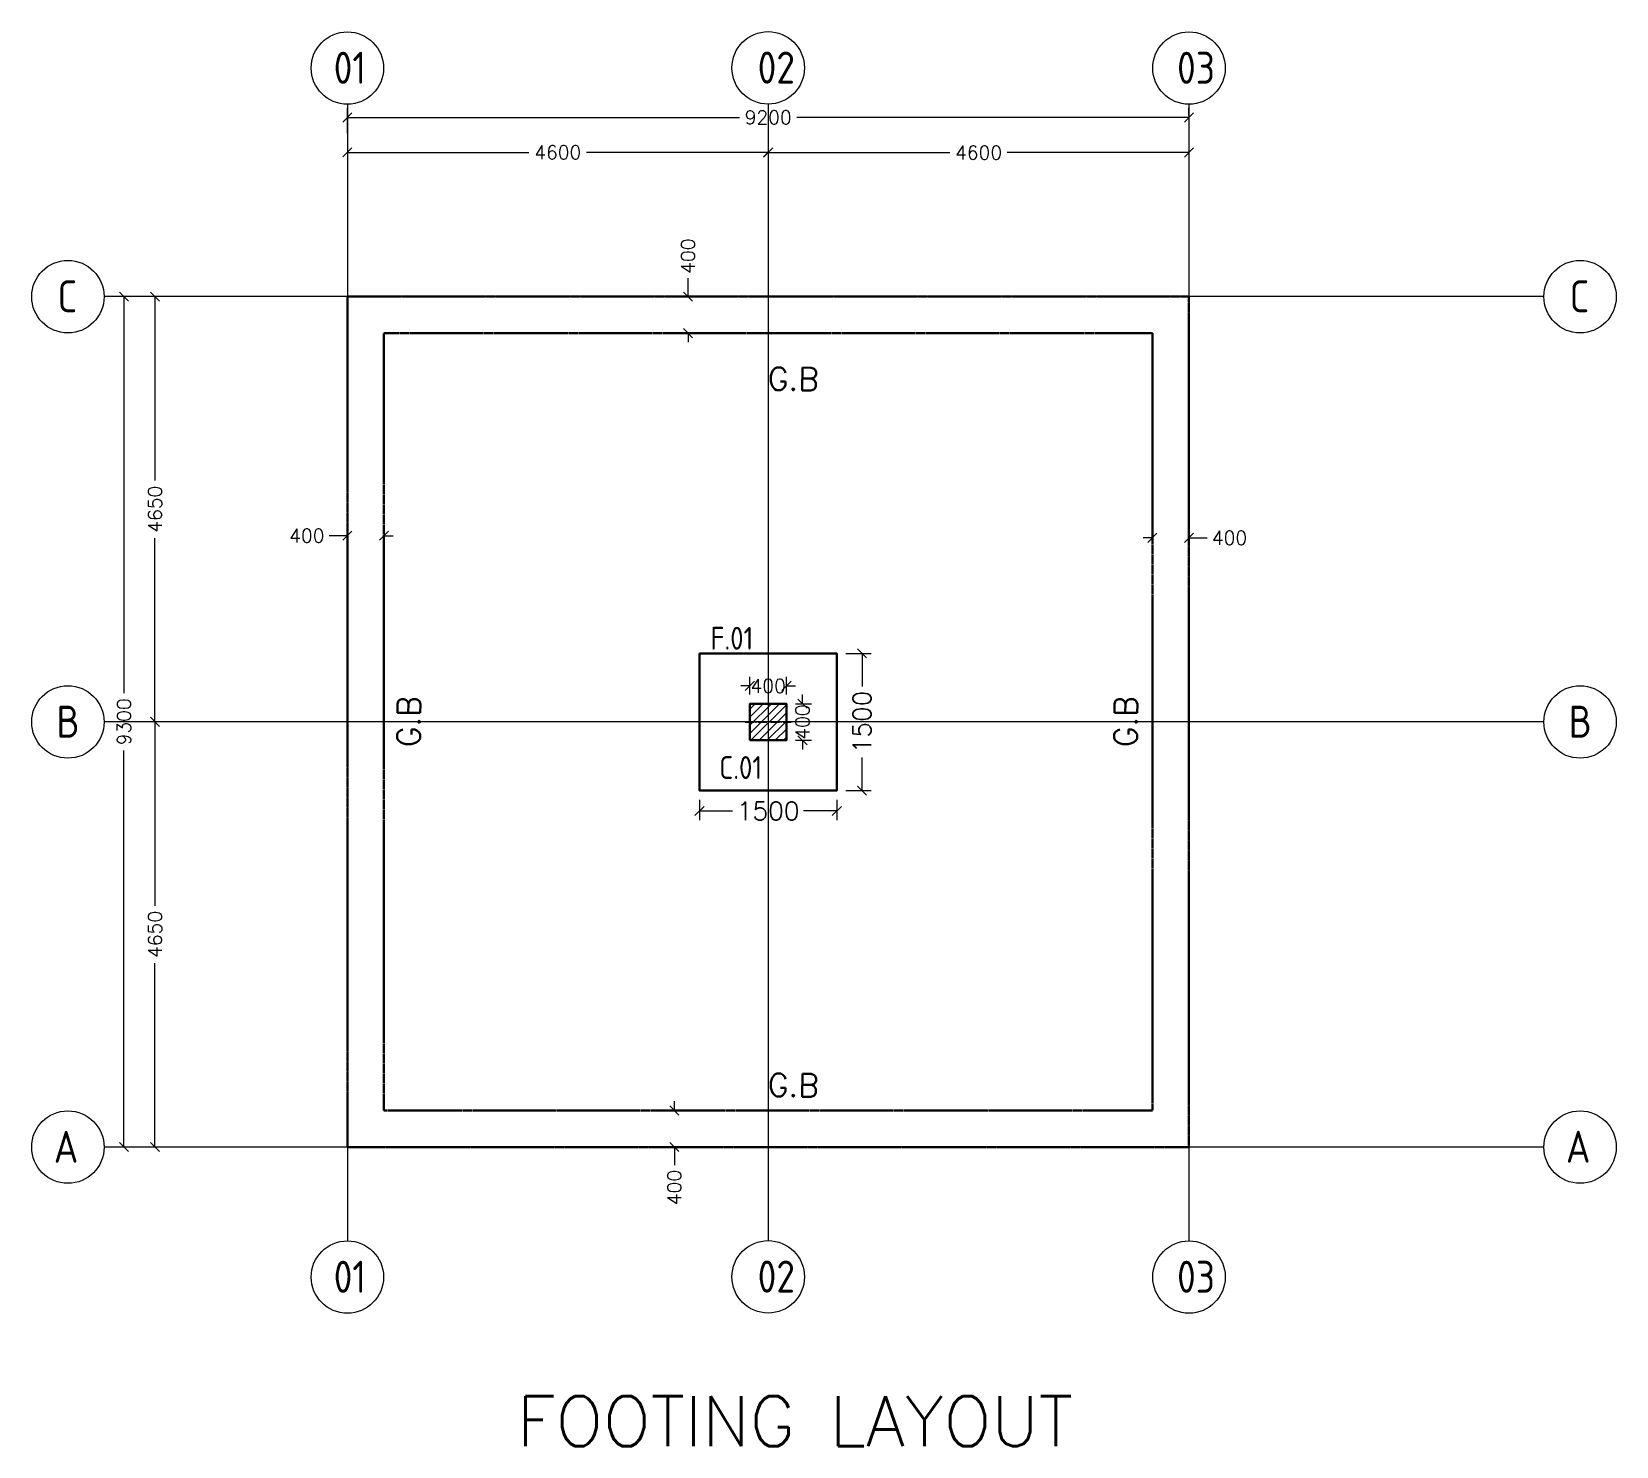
# Model space of a CAD drawing. Header units: millimetres. Extents: x 5119 to 442966, y -339486 to 193490.
# Drawn here: x 133796 to 151118, y 118824 to 134294 of the extents above; entities that cross this region are included whole.
import ezdxf

# ---------------------------------------------------------------- set-up
doc = ezdxf.new("R2010")
doc.units = ezdxf.units.MM
doc.header["$LTSCALE"] = 10
doc.header["$PDMODE"] = 34
doc.linetypes.add('center', pattern=[13.75, 9.75, -1.5, 1, -1.5])
doc.linetypes.add('hidden', pattern=[6.25, 4.75, -1.5])
for name, color, linetype, lineweight in [('STR-BEAM', 5, 'hidden', 30), ('STR-CL', 1, 'center', 9), ('STR-CONC', 3, 'Continuous', 30), ('STR-DIM', 1, 'Continuous', 9), ('STR-GRID', 248, 'Continuous', 9), ('STR-HATCH', 4, 'Continuous', 9), ('STR-TEXT', 7, 'Continuous', 9)]:
    doc.layers.add(name, color=color, linetype=linetype, lineweight=lineweight)
doc.styles.add('MINA_MM', font='romans.shx', dxfattribs={"height": 200})
doc.styles.add('MINA_MM_ANNOT_PLAN', font='dim.shx', dxfattribs={"height": 350})
doc.styles.add('MINA_MM_LAYOUT', font='dim.shx', dxfattribs={"height": 250})
doc.styles.add('MINA_MM_S', font='romans.shx', dxfattribs={"height": 150})
doc.dimstyles.new('MINA_MM', dxfattribs={"dimtxt": 200, "dimasz": 100, "dimexe": 100, "dimexo": 100, "dimgap": 50, "dimtad": 0, "dimdec": 0, "dimzin": 0, "dimdsep": 46, "dimtxsty": 'MINA_MM', "dimblk": 'OBLIQUE', "dimcen": 0.09, "dimclrd": 256, "dimclre": 256, "dimclrt": 7, "dimadec": 0, "dimazin": 0, "dimtfac": 1, "dimtdec": 0, "dimtix": 1, "dimtofl": 0, "dimtmove": 0, "dimatfit": 0, "dimfxl": 1, "dimtolj": 1, "dimtzin": 0, "dimlwd": -1, "dimlwe": -1, "dimarcsym": 0})
doc.dimstyles.new('MINA_MM_S', dxfattribs={"dimtxt": 150, "dimasz": 100, "dimexe": 100, "dimexo": 100, "dimgap": 50, "dimtad": 0, "dimdec": 0, "dimzin": 0, "dimdsep": 46, "dimtxsty": 'MINA_MM_S', "dimblk": 'OBLIQUE', "dimcen": 0.09, "dimclrd": 256, "dimclre": 256, "dimclrt": 7, "dimadec": 0, "dimazin": 0, "dimtfac": 1, "dimtdec": 0, "dimtix": 1, "dimtofl": 0, "dimtmove": 0, "dimatfit": 0, "dimfxl": 1, "dimtolj": 1, "dimtzin": 0, "dimlwd": -1, "dimlwe": -1, "dimarcsym": 0})

msp = doc.modelspace()

# ---------------------------------------------------------------- texts
at = {"layer": 'STR-TEXT', "char_height": 250, "attachment_point": 3, "style": 'MINA_MM'}
for insert, rotation in [((142402.8, 130618.3), 359.38059), ((137796.3, 127029), 89.38059), ((145633.8, 127029), 89.38059), ((142402.8, 122895.1), 359.38059)]:
    msp.add_mtext_dynamic_manual_height_columns('G.B', width=668.667, gutter_width=12.5, heights=[0], dxfattribs=dict(at, insert=insert, rotation=rotation))
at = {"layer": 'STR-TEXT', "insert": (142140.1, 119099), "char_height": 550, "attachment_point": 5, "style": 'MINA_MM'}
msp.add_mtext('\\A1;FOOTING LAYOUT', dxfattribs=at)

# ---------------------------------------------------------------- blocks, each defined once
blk = doc.blocks.new('ggggggg')
at = {"layer": 'STR-GRID', "ltscale": 10}
for p, q in [((112856, 110282), (112856, 97853)), ((117456, 110284), (117456, 97855)), ((122056, 110282), (122056, 97853))]:
    blk.add_line(p, q, dxfattribs=at)
for points in [[(125935, 108178), (110197, 108178)], [(125935, 103527), (110197, 103527)], [(125935, 98878), (110197, 98878)]]:
    blk.add_lwpolyline(points, dxfattribs=at)
for centre in [(112856, 110678), (117456, 110680), (122056, 110678), (109801, 108178), (126331, 108178), (109801, 103527), (126331, 103527), (109801, 98878), (126331, 98878), (112856, 97457), (117456, 97459), (122056, 97457)]:
    blk.add_circle(centre, 396, dxfattribs=at)
at = {"layer": 'STR-TEXT', "char_height": 350, "attachment_point": 3, "style": 'MINA_MM_ANNOT_PLAN'}
for s, insert in [('01', (113060, 110856)), ('02', (117749, 110858)), ('03', (122340, 110856)), ('C', (109902, 108357)), ('C', (126432, 108357)), ('B', (109930, 103705)), ('B', (126460, 103705)), ('A', (109915, 99057)), ('A', (126445, 99057)), ('01', (113060, 97635)), ('02', (117749, 97637)), ('03', (122340, 97635))]:
    blk.add_mtext_dynamic_manual_height_columns(s, width=668.67, gutter_width=12.5, heights=[0], dxfattribs=dict(at, insert=insert))
blk = doc.blocks.new('S.C.02.PLAN')
at = {"layer": 'STR-HATCH'}
h = blk.add_hatch(dxfattribs=at)
h.set_pattern_fill('ANSI31', color=256, scale=500)
h.set_pattern_definition([(45, (0, 0), (-44.194, 44.194), [])])
h.paths.add_polyline_path([(50, -200), (50, 200), (450, 200), (450, -200)])
at = {"layer": 'STR-CL'}
for p, q in [((250, 250), (250, -250)), ((0, 0), (500, 0))]:
    blk.add_line(p, q, dxfattribs=at)
at = {"layer": 'STR-CONC', "ltscale": 10}
blk.add_lwpolyline([(50, -200), (50, 200), (450, 200), (450, -200)], close=True, dxfattribs=at)
blk = doc.blocks.new('_Oblique')
at = {"color": 0, "linetype": 'ByBlock', "lineweight": -2}
blk.add_line((-0.5, -0.5), (0.5, 0.5), dxfattribs=at)
blk = doc.blocks.new('*D382')
at = {"layer": 'Defpoints', "color": 0, "transparency": 16777216}
for p in [(750, 750), (750, -750), (1026, -750)]:
    blk.add_point(p, dxfattribs=at)
at = {"layer": 'STR-DIM', "transparency": 16777216}
for p, q in [((850, 750), (1126, 750)), ((1026, 750), (1026, 388)), ((1026, -750), (1026, -388)), ((850, -750), (1126, -750))]:
    blk.add_line(p, q, dxfattribs=at)
at = {"layer": 'STR-DIM', "transparency": 16777216, "xscale": 100, "yscale": 100, "zscale": 100}
for p, rotation in [((1026, 750), 90), ((1026, -750), 270)]:
    blk.add_blockref('_Oblique', p, dxfattribs=dict(at, rotation=rotation))
at = {"layer": 'STR-DIM', "color": 7, "transparency": 16777216, "insert": (1026, 0), "char_height": 200, "attachment_point": 5, "rotation": 90, "style": 'MINA_MM'}
blk.add_mtext('\\A1;1500', dxfattribs=at)
blk = doc.blocks.new('*D383')
at = {"layer": 'Defpoints', "color": 0, "transparency": 16777216}
for p in [(-750, -750), (750, -750), (750, -973)]:
    blk.add_point(p, dxfattribs=at)
at = {"layer": 'STR-DIM', "transparency": 16777216}
for p, q in [((-750, -850), (-750, -1073)), ((750, -850), (750, -1073)), ((-750, -973), (-388, -973)), ((750, -973), (388, -973))]:
    blk.add_line(p, q, dxfattribs=at)
at = {"layer": 'STR-DIM', "transparency": 16777216, "xscale": 100, "yscale": 100, "zscale": 100, "rotation": 180}
blk.add_blockref('_Oblique', (-750, -973), dxfattribs=at)
at = {"layer": 'STR-DIM', "transparency": 16777216, "xscale": 100, "yscale": 100, "zscale": 100}
blk.add_blockref('_Oblique', (750, -973), dxfattribs=at)
at = {"layer": 'STR-DIM', "color": 7, "transparency": 16777216, "insert": (0, -973), "char_height": 200, "attachment_point": 5, "style": 'MINA_MM'}
blk.add_mtext('\\A1;1500', dxfattribs=at)
blk = doc.blocks.new('*D370')
at = {"layer": 'Defpoints', "color": 0, "ltscale": 10, "transparency": 16777216}
for p in [(142047, 127140), (141647, 126945), (142047, 126945)]:
    blk.add_point(p, dxfattribs=at)
at = {"layer": 'STR-DIM', "ltscale": 10, "transparency": 16777216}
for p, q in [((141647, 127045), (141647, 127240)), ((142047, 127045), (142047, 127240)), ((141647, 127140), (141547, 127140)), ((142047, 127140), (142147, 127140))]:
    blk.add_line(p, q, dxfattribs=at)
at = {"layer": 'STR-DIM', "ltscale": 10, "transparency": 16777216, "xscale": 100, "yscale": 100, "zscale": 100}
blk.add_blockref('_Oblique', (141647, 127140), dxfattribs=at)
at = {"layer": 'STR-DIM', "ltscale": 10, "transparency": 16777216, "xscale": 100, "yscale": 100, "zscale": 100, "rotation": 180}
blk.add_blockref('_Oblique', (142047, 127140), dxfattribs=at)
at = {"layer": 'STR-DIM', "color": 7, "ltscale": 10, "transparency": 16777216, "insert": (141847, 127140), "char_height": 150, "attachment_point": 5, "style": 'MINA_MM_S'}
blk.add_mtext('\\A1;400', dxfattribs=at)
blk = doc.blocks.new('*D371')
at = {"layer": 'Defpoints', "color": 0, "ltscale": 10, "transparency": 16777216}
for p in [(142047, 126945), (142047, 126545), (142222, 126545)]:
    blk.add_point(p, dxfattribs=at)
at = {"layer": 'STR-DIM', "ltscale": 10, "transparency": 16777216}
for p, q in [((142222, 126945), (142222, 127045)), ((142147, 126945), (142322, 126945)), ((142147, 126545), (142322, 126545)), ((142222, 126545), (142222, 126445))]:
    blk.add_line(p, q, dxfattribs=at)
at = {"layer": 'STR-DIM', "ltscale": 10, "transparency": 16777216, "xscale": 100, "yscale": 100, "zscale": 100}
for p, rotation in [((142222, 126945), 270), ((142222, 126545), 90)]:
    blk.add_blockref('_Oblique', p, dxfattribs=dict(at, rotation=rotation))
at = {"layer": 'STR-DIM', "color": 7, "ltscale": 10, "transparency": 16777216, "insert": (142222, 126745), "char_height": 150, "attachment_point": 5, "rotation": 90, "style": 'MINA_MM_S'}
blk.add_mtext('\\A1;400', dxfattribs=at)
blk = doc.blocks.new('*D387')
at = {"layer": 'Defpoints', "color": 0, "ltscale": 10, "transparency": 16777216}
for p in [(135449, 131397), (135144, 126747), (135234, 126747)]:
    blk.add_point(p, dxfattribs=at)
at = {"layer": 'STR-DIM', "ltscale": 10, "transparency": 16777216}
for p, q in [((135349, 131397), (135044, 131397)), ((135144, 131397), (135144, 129386)), ((135144, 126747), (135144, 128757)), ((135134, 126747), (135044, 126747))]:
    blk.add_line(p, q, dxfattribs=at)
at = {"layer": 'STR-DIM', "ltscale": 10, "transparency": 16777216, "xscale": 100, "yscale": 100, "zscale": 100}
for p, rotation in [((135144, 131397), 90), ((135144, 126747), 270)]:
    blk.add_blockref('_Oblique', p, dxfattribs=dict(at, rotation=rotation))
at = {"layer": 'STR-DIM', "color": 7, "ltscale": 10, "transparency": 16777216, "insert": (135144, 129072), "char_height": 150, "attachment_point": 5, "rotation": 90, "style": 'MINA_MM_S'}
blk.add_mtext('\\A1;4650', dxfattribs=at)
blk = doc.blocks.new('*D388')
at = {"layer": 'Defpoints', "color": 0, "ltscale": 10, "transparency": 16777216}
for p in [(135234, 126747), (135144, 122097), (135519, 122097)]:
    blk.add_point(p, dxfattribs=at)
at = {"layer": 'STR-DIM', "ltscale": 10, "transparency": 16777216}
for p, q in [((135134, 126747), (135044, 126747)), ((135144, 126747), (135144, 124736)), ((135144, 122097), (135144, 124107)), ((135419, 122097), (135044, 122097))]:
    blk.add_line(p, q, dxfattribs=at)
at = {"layer": 'STR-DIM', "ltscale": 10, "transparency": 16777216, "xscale": 100, "yscale": 100, "zscale": 100}
for p, rotation in [((135144, 126747), 90), ((135144, 122097), 270)]:
    blk.add_blockref('_Oblique', p, dxfattribs=dict(at, rotation=rotation))
at = {"layer": 'STR-DIM', "color": 7, "ltscale": 10, "transparency": 16777216, "insert": (135144, 124422), "char_height": 150, "attachment_point": 5, "rotation": 90, "style": 'MINA_MM_S'}
blk.add_mtext('\\A1;4650', dxfattribs=at)
blk = doc.blocks.new('*D389')
at = {"layer": 'Defpoints', "color": 0, "ltscale": 10, "transparency": 16777216}
for p in [(135449, 131397), (134805, 122097), (135519, 122097)]:
    blk.add_point(p, dxfattribs=at)
at = {"layer": 'STR-DIM', "ltscale": 10, "transparency": 16777216}
for p, q in [((135349, 131397), (134705, 131397)), ((134805, 131397), (134805, 127061)), ((134805, 122097), (134805, 126432)), ((135419, 122097), (134705, 122097))]:
    blk.add_line(p, q, dxfattribs=at)
at = {"layer": 'STR-DIM', "ltscale": 10, "transparency": 16777216, "xscale": 100, "yscale": 100, "zscale": 100}
for p, rotation in [((134805, 131397), 90), ((134805, 122097), 270)]:
    blk.add_blockref('_Oblique', p, dxfattribs=dict(at, rotation=rotation))
at = {"layer": 'STR-DIM', "color": 7, "ltscale": 10, "transparency": 16777216, "insert": (134805, 126747), "char_height": 150, "attachment_point": 5, "rotation": 90, "style": 'MINA_MM_S'}
blk.add_mtext('\\A1;9300', dxfattribs=at)
blk = doc.blocks.new('*D390')
at = {"layer": 'Defpoints', "color": 0, "ltscale": 10, "transparency": 16777216}
for p in [(146447, 133356), (146447, 133279), (137247, 133083)]:
    blk.add_point(p, dxfattribs=at)
at = {"layer": 'STR-DIM', "ltscale": 10, "transparency": 16777216}
for p, q in [((137247, 133183), (137247, 133456)), ((146447, 133379), (146447, 133456)), ((137247, 133356), (141532, 133356)), ((146447, 133356), (142161, 133356))]:
    blk.add_line(p, q, dxfattribs=at)
at = {"layer": 'STR-DIM', "ltscale": 10, "transparency": 16777216, "xscale": 100, "yscale": 100, "zscale": 100, "rotation": 180}
blk.add_blockref('_Oblique', (137247, 133356), dxfattribs=at)
at = {"layer": 'STR-DIM', "ltscale": 10, "transparency": 16777216, "xscale": 100, "yscale": 100, "zscale": 100}
blk.add_blockref('_Oblique', (146447, 133356), dxfattribs=at)
at = {"layer": 'STR-DIM', "color": 7, "ltscale": 10, "transparency": 16777216, "insert": (141847, 133356), "char_height": 150, "attachment_point": 5, "style": 'MINA_MM_S'}
blk.add_mtext('\\A1;9200', dxfattribs=at)
blk = doc.blocks.new('*D391')
at = {"layer": 'Defpoints', "color": 0, "ltscale": 10, "transparency": 16777216}
for p in [(141847, 133054), (146447, 133054), (141847, 132972)]:
    blk.add_point(p, dxfattribs=at)
at = {"layer": 'STR-DIM', "ltscale": 10, "transparency": 16777216}
for p, q in [((141847, 132972), (143832, 132972)), ((141847, 132954), (141847, 132872)), ((146447, 132972), (144461, 132972)), ((146447, 132954), (146447, 132872))]:
    blk.add_line(p, q, dxfattribs=at)
at = {"layer": 'STR-DIM', "ltscale": 10, "transparency": 16777216, "xscale": 100, "yscale": 100, "zscale": 100, "rotation": 180}
blk.add_blockref('_Oblique', (141847, 132972), dxfattribs=at)
at = {"layer": 'STR-DIM', "ltscale": 10, "transparency": 16777216, "xscale": 100, "yscale": 100, "zscale": 100}
blk.add_blockref('_Oblique', (146447, 132972), dxfattribs=at)
at = {"layer": 'STR-DIM', "color": 7, "ltscale": 10, "transparency": 16777216, "insert": (144147, 132972), "char_height": 150, "attachment_point": 5, "style": 'MINA_MM_S'}
blk.add_mtext('\\A1;4600', dxfattribs=at)
blk = doc.blocks.new('*D392')
at = {"layer": 'Defpoints', "color": 0, "ltscale": 10, "transparency": 16777216}
for p in [(137247, 133083), (141847, 133056), (137247, 132974)]:
    blk.add_point(p, dxfattribs=at)
at = {"layer": 'STR-DIM', "ltscale": 10, "transparency": 16777216}
for p, q in [((137247, 132983), (137247, 132874)), ((137247, 132974), (139232, 132974)), ((141847, 132974), (139861, 132974)), ((141847, 132956), (141847, 132874))]:
    blk.add_line(p, q, dxfattribs=at)
at = {"layer": 'STR-DIM', "ltscale": 10, "transparency": 16777216, "xscale": 100, "yscale": 100, "zscale": 100, "rotation": 180}
blk.add_blockref('_Oblique', (137247, 132974), dxfattribs=at)
at = {"layer": 'STR-DIM', "ltscale": 10, "transparency": 16777216, "xscale": 100, "yscale": 100, "zscale": 100}
blk.add_blockref('_Oblique', (141847, 132974), dxfattribs=at)
at = {"layer": 'STR-DIM', "color": 7, "ltscale": 10, "transparency": 16777216, "insert": (139547, 132974), "char_height": 150, "attachment_point": 5, "style": 'MINA_MM_S'}
blk.add_mtext('\\A1;4600', dxfattribs=at)
blk = doc.blocks.new('*D441')
at = {"layer": 'Defpoints', "color": 0, "ltscale": 10, "transparency": 16777216}
for p in [(146447, 128759), (146047, 128610), (146447, 128610)]:
    blk.add_point(p, dxfattribs=at)
at = {"layer": 'STR-DIM', "ltscale": 10, "transparency": 16777216}
for p, q in [((146047, 128759), (145947, 128759)), ((146047, 128710), (146047, 128859)), ((146447, 128710), (146447, 128859)), ((146447, 128759), (146647, 128759))]:
    blk.add_line(p, q, dxfattribs=at)
at = {"layer": 'STR-DIM', "ltscale": 10, "transparency": 16777216, "xscale": 100, "yscale": 100, "zscale": 100}
blk.add_blockref('_Oblique', (146047, 128759), dxfattribs=at)
at = {"layer": 'STR-DIM', "ltscale": 10, "transparency": 16777216, "xscale": 100, "yscale": 100, "zscale": 100, "rotation": 180}
blk.add_blockref('_Oblique', (146447, 128759), dxfattribs=at)
at = {"layer": 'STR-DIM', "color": 7, "ltscale": 10, "transparency": 16777216, "insert": (146890, 128759), "char_height": 150, "attachment_point": 5, "style": 'MINA_MM_S'}
blk.add_mtext('\\A1;400', dxfattribs=at)
blk = doc.blocks.new('*D442')
at = {"layer": 'Defpoints', "color": 0, "ltscale": 10, "transparency": 16777216}
for p in [(137247, 128782), (137247, 128706), (137647, 128706)]:
    blk.add_point(p, dxfattribs=at)
at = {"layer": 'STR-DIM', "ltscale": 10, "transparency": 16777216}
for p, q in [((137247, 128806), (137247, 128882)), ((137647, 128806), (137647, 128882)), ((137247, 128782), (137047, 128782)), ((137647, 128782), (137747, 128782))]:
    blk.add_line(p, q, dxfattribs=at)
at = {"layer": 'STR-DIM', "ltscale": 10, "transparency": 16777216, "xscale": 100, "yscale": 100, "zscale": 100}
blk.add_blockref('_Oblique', (137247, 128782), dxfattribs=at)
at = {"layer": 'STR-DIM', "ltscale": 10, "transparency": 16777216, "xscale": 100, "yscale": 100, "zscale": 100, "rotation": 180}
blk.add_blockref('_Oblique', (137647, 128782), dxfattribs=at)
at = {"layer": 'STR-DIM', "color": 7, "ltscale": 10, "transparency": 16777216, "insert": (136804, 128782), "char_height": 150, "attachment_point": 5, "style": 'MINA_MM_S'}
blk.add_mtext('\\A1;400', dxfattribs=at)
blk = doc.blocks.new('*D443')
at = {"layer": 'Defpoints', "color": 0, "ltscale": 10, "transparency": 16777216}
for p in [(140960, 131397), (140960, 130997), (140971, 130997)]:
    blk.add_point(p, dxfattribs=at)
at = {"layer": 'STR-DIM', "ltscale": 10, "transparency": 16777216}
for p, q in [((140971, 131397), (140971, 131597)), ((141060, 131397), (141071, 131397)), ((140971, 130997), (140971, 130897)), ((141060, 130997), (141071, 130997))]:
    blk.add_line(p, q, dxfattribs=at)
at = {"layer": 'STR-DIM', "ltscale": 10, "transparency": 16777216, "xscale": 100, "yscale": 100, "zscale": 100}
for p, rotation in [((140971, 131397), 270), ((140971, 130997), 90)]:
    blk.add_blockref('_Oblique', p, dxfattribs=dict(at, rotation=rotation))
at = {"layer": 'STR-DIM', "color": 7, "ltscale": 10, "transparency": 16777216, "insert": (140971, 131839), "char_height": 150, "attachment_point": 5, "rotation": 90, "style": 'MINA_MM_S'}
blk.add_mtext('\\A1;400', dxfattribs=at)
blk = doc.blocks.new('*D444')
at = {"layer": 'Defpoints', "color": 0, "ltscale": 10, "transparency": 16777216}
for p in [(140893, 122497), (140822, 122097), (140893, 122097)]:
    blk.add_point(p, dxfattribs=at)
at = {"layer": 'STR-DIM', "ltscale": 10, "transparency": 16777216}
for p, q in [((140793, 122497), (140722, 122497)), ((140822, 122497), (140822, 122597)), ((140793, 122097), (140722, 122097)), ((140822, 122097), (140822, 121897))]:
    blk.add_line(p, q, dxfattribs=at)
at = {"layer": 'STR-DIM', "ltscale": 10, "transparency": 16777216, "xscale": 100, "yscale": 100, "zscale": 100}
for p, rotation in [((140822, 122497), 270), ((140822, 122097), 90)]:
    blk.add_blockref('_Oblique', p, dxfattribs=dict(at, rotation=rotation))
at = {"layer": 'STR-DIM', "color": 7, "ltscale": 10, "transparency": 16777216, "insert": (140822, 121654), "char_height": 150, "attachment_point": 5, "rotation": 90, "style": 'MINA_MM_S'}
blk.add_mtext('\\A1;400', dxfattribs=at)
blk = doc.blocks.new('F.02')
at = {"layer": 'STR-CONC'}
blk.add_lwpolyline([(-750, 750), (750, 750), (750, -750), (-750, -750)], close=True, dxfattribs=at)
at = {"layer": 'STR-TEXT', "ltscale": 0.1, "char_height": 250, "attachment_point": 5, "rotation": 0.00009, "style": 'MINA_MM_LAYOUT'}
for s, insert in [('\\A1;F.01', (-396.4, 915.9)), ('\\A1;C.01', (-300.3, -498))]:
    blk.add_mtext(s, dxfattribs=dict(at, insert=insert))
at = {"layer": 'STR-DIM'}
for base, p1, angle, picture, middle in [((1026.1, -750), (750, 750), 89.99999, '*D382', (1026.1, 0)), ((750, -972.5), (-750, -750), 359.99999, '*D383', (0, -972.5))]:
    dim = blk.add_linear_dim(base=base, p1=p1, p2=(750, -750), angle=angle, dimstyle='MINA_MM', dxfattribs=at)
    dim.commit()
    dim.dimension.update_dxf_attribs({"geometry": picture, "text_midpoint": middle})

# ---------------------------------------------------------------- dimensions: what is measured, and where the dimension line sits
at = {"layer": 'STR-DIM', "ltscale": 10}
for base, p1, p2, picture, middle in [((146446.8, 133356.1), (137246.8, 133082.7), (146446.8, 133279.4), '*D390', (141846.8, 133356.1)), ((137246.8, 128781.7), (137646.8, 128706.4), (137246.8, 128706.4), '*D442', (136803.9, 128781.7)), ((146446.8, 128759), (146046.8, 128610), (146446.8, 128610), '*D441', (146889.6, 128759))]:
    dim = msp.add_linear_dim(base=base, p1=p1, p2=p2, dimstyle='MINA_MM_S', dxfattribs=at)
    dim.commit()
    dim.dimension.update_dxf_attribs({"geometry": picture, "text_midpoint": middle, "dimtype": 160})
dim = msp.add_linear_dim(base=(137246.8, 132973.6), p1=(141846.8, 133056.1), p2=(137246.8, 133082.7), dimstyle='MINA_MM_S', override={"dimtmove": 1}, dxfattribs=at)
dim.commit()
dim.dimension.update_dxf_attribs({"geometry": '*D392', "text_midpoint": (139546.8, 132973.6)})
for base, p1, p2, picture, middle in [((141846.8, 132971.8), (146446.8, 133054.2), (141846.8, 133054.2), '*D391', (144146.8, 132971.8)), ((142046.8, 127140.5), (141646.8, 126944.8), (142046.8, 126944.8), '*D370', (141846.8, 127140.5))]:
    dim = msp.add_linear_dim(base=base, p1=p1, p2=p2, dimstyle='MINA_MM_S', dxfattribs=at)
    dim.commit()
    dim.dimension.update_dxf_attribs({"geometry": picture, "text_midpoint": middle})
for base, p1, p2, picture, middle in [((140970.7, 130996.6), (140959.5, 131396.6), (140959.5, 130996.6), '*D443', (140970.7, 131839.5)), ((140821.7, 122096.6), (140892.6, 122496.6), (140892.6, 122096.6), '*D444', (140821.7, 121653.8))]:
    dim = msp.add_linear_dim(base=base, p1=p1, p2=p2, angle=90, dimstyle='MINA_MM_S', dxfattribs=at)
    dim.commit()
    dim.dimension.update_dxf_attribs({"geometry": picture, "text_midpoint": middle, "dimtype": 160})
for base, p1, p2, picture, middle in [((134804.8, 122096.6), (135449, 131396.6), (135518.5, 122096.6), '*D389', (134804.8, 126746.6)), ((135144, 126746.8), (135449, 131396.6), (135234.2, 126746.8), '*D387', (135144, 129071.7)), ((142221.6, 126544.8), (142046.8, 126944.8), (142046.8, 126544.8), '*D371', (142221.6, 126744.8))]:
    dim = msp.add_linear_dim(base=base, p1=p1, p2=p2, angle=90, dimstyle='MINA_MM_S', dxfattribs=at)
    dim.commit()
    dim.dimension.update_dxf_attribs({"geometry": picture, "text_midpoint": middle})
dim = msp.add_linear_dim(base=(135144, 122096.6), p1=(135234.2, 126746.8), p2=(135518.5, 122096.6), angle=90, dimstyle='MINA_MM_S', override={"dimtxt": 150, "dimtmove": 1}, dxfattribs=at)
dim.commit()
dim.dimension.update_dxf_attribs({"geometry": '*D388', "text_midpoint": (135144, 124421.7)})

# ---------------------------------------------------------------- linework, layer by layer
at = {"layer": 'STR-BEAM', "ltscale": 0.25}
for points in [[(137246.8, 131396.6), (146446.8, 131396.6), (146446.8, 122096.6), (137246.8, 122096.6)], [(137646.8, 130996.6), (146046.8, 130996.6), (146046.8, 122496.6), (137646.8, 122496.6)]]:
    msp.add_lwpolyline(points, close=True, dxfattribs=at)

# ---------------------------------------------------------------- block references
for name, p in [('F.02', (141846.8, 126744.8)), ('S.C.02.PLAN', (141596.8, 126744.8))]:
    msp.add_blockref(name, p)
at = {"layer": 'STR-DIM'}
msp.add_blockref('ggggggg', (24391, 23218.2), dxfattribs=at)

msp.set_redraw_order([(e.dxf.handle, doc.entitydb.next_handle()) for e in msp.query("TEXT MTEXT ATTDEF DIMENSION ARC_DIMENSION")])  # texts and dimensions are drawn at this point

doc.saveas('drawing.dxf')
